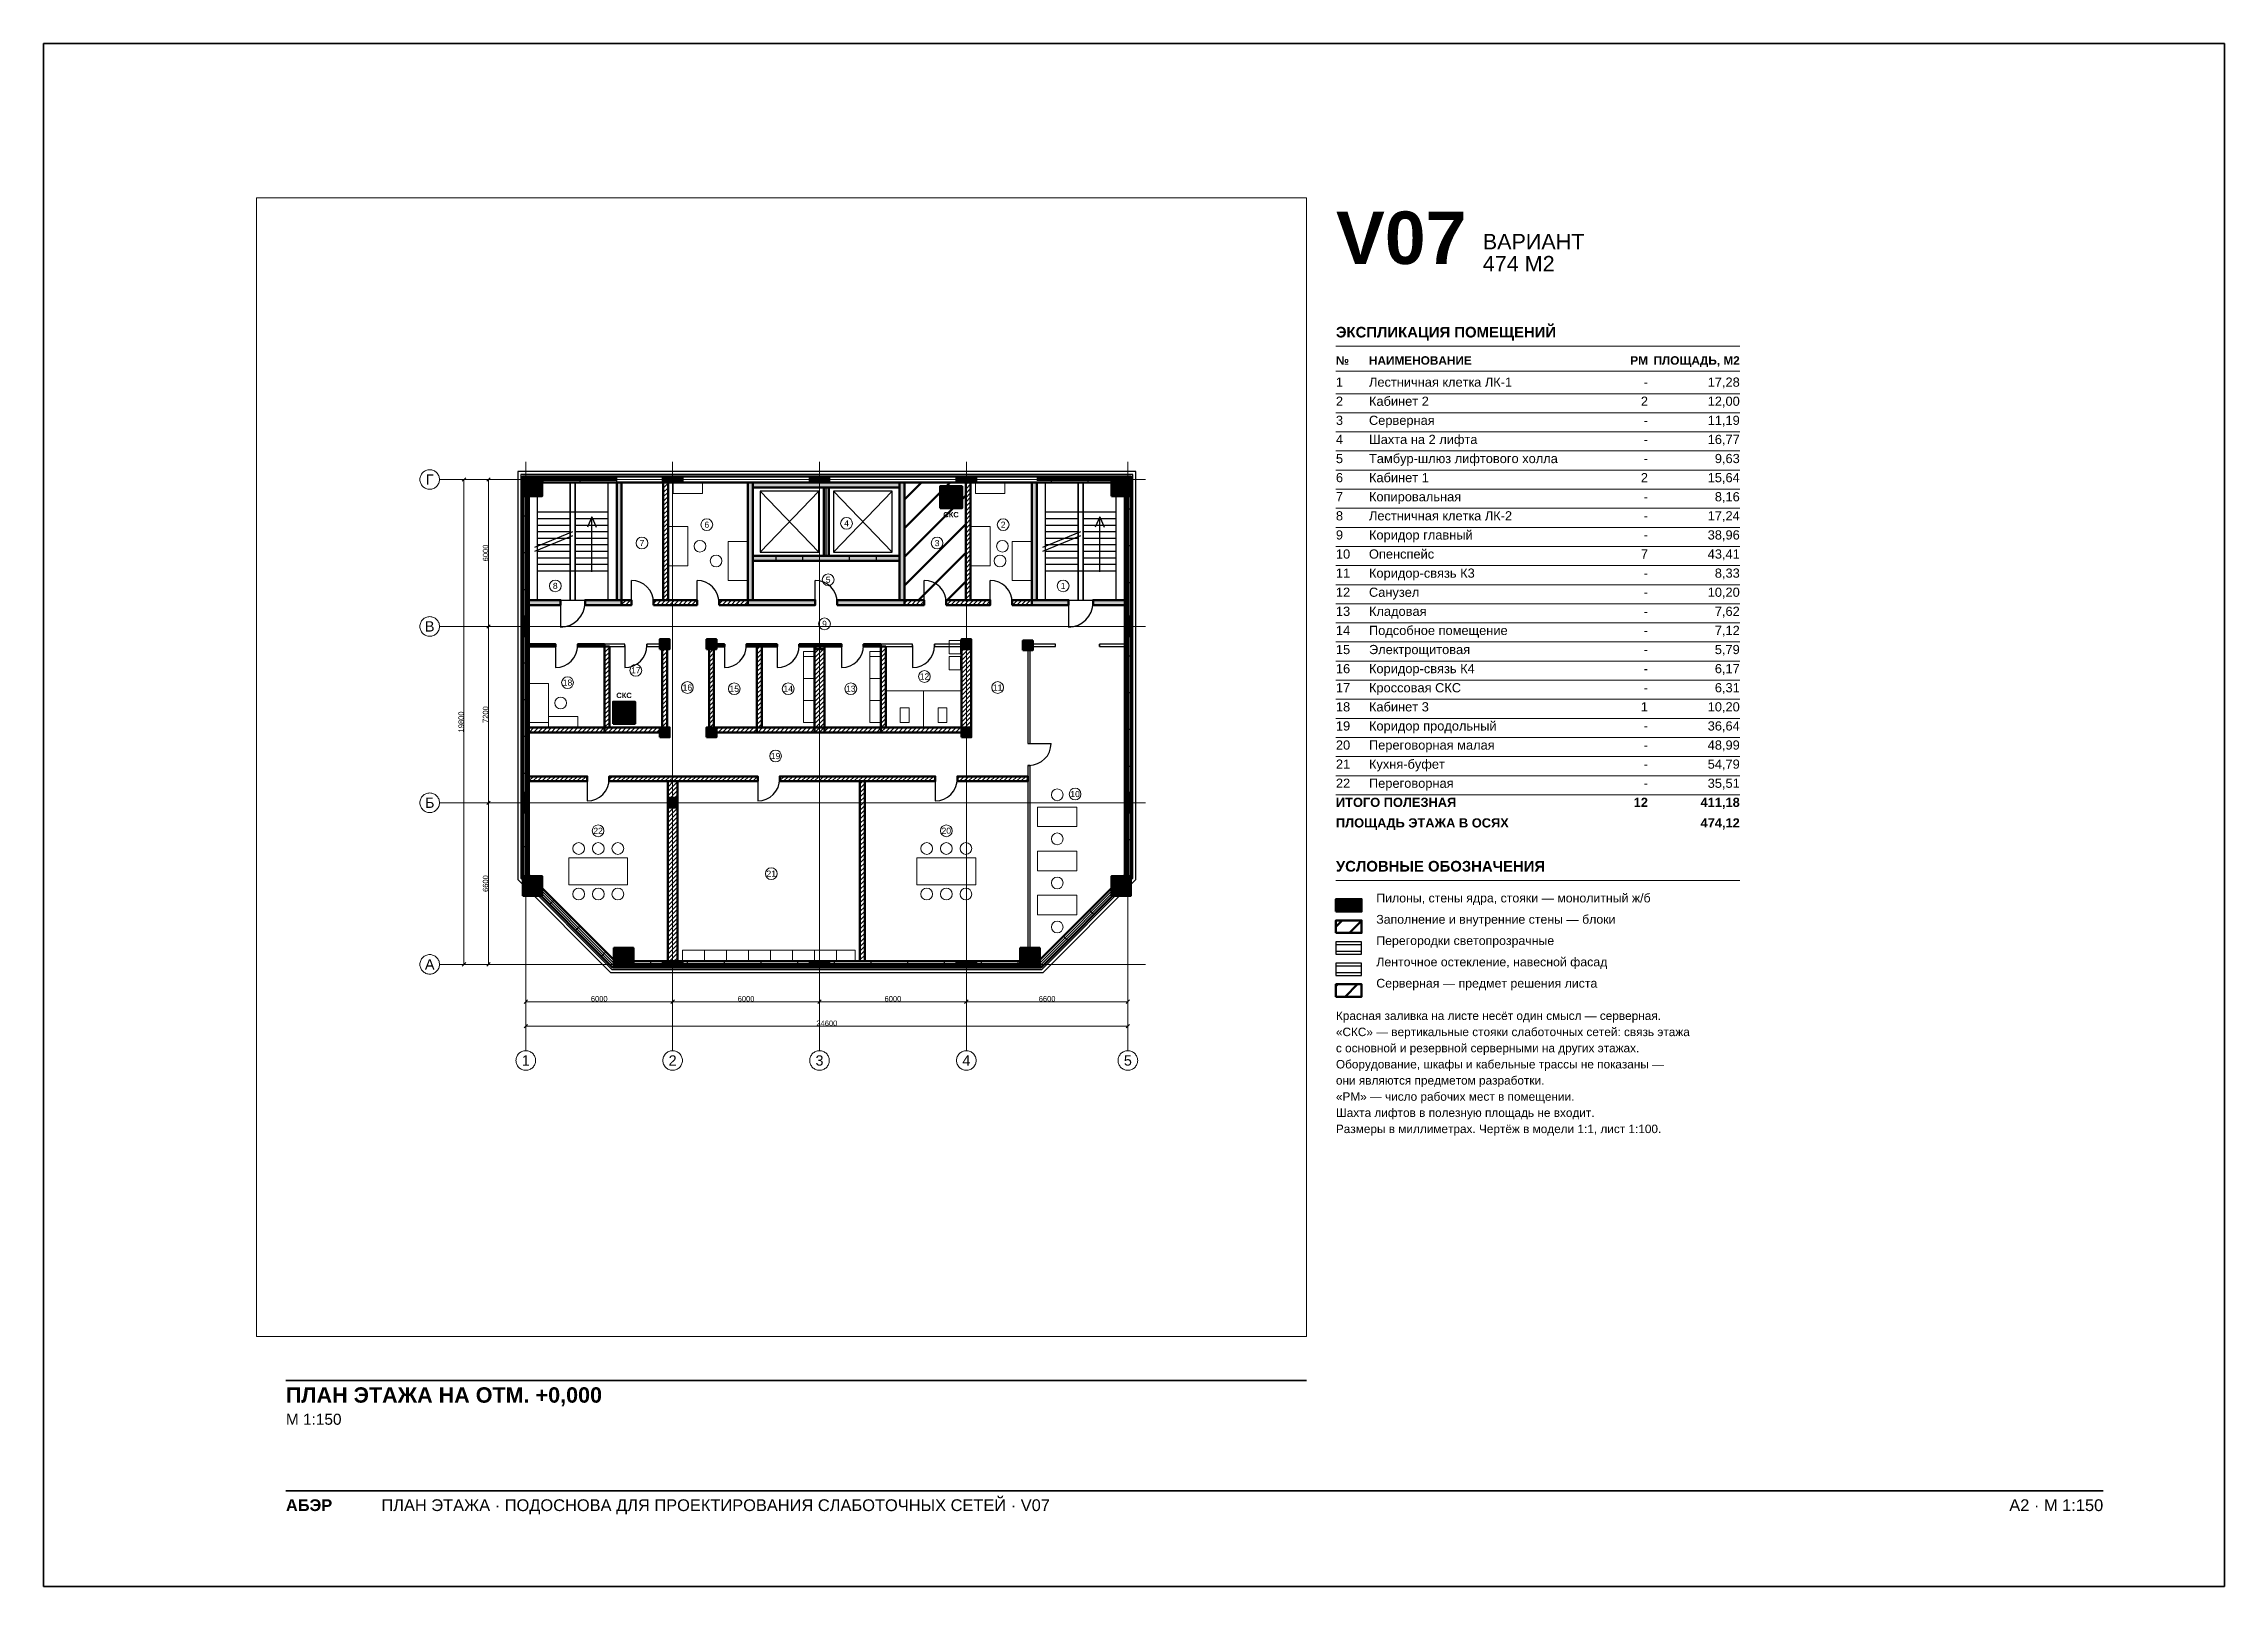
# Paper-space layout 'A2-1-100' of a CAD drawing. Header units: millimetres. Extents: x 0 to 594, y 0 to 420.
# The model-space entities are those that its viewports show. They can reach past a viewport. Long polylines and large blocks are cut down to what shows.
import ezdxf
from ezdxf.enums import TextEntityAlignment as Align

# ---------------------------------------------------------------- set-up
doc = ezdxf.new("R2010")
doc.units = ezdxf.units.MM
doc.linetypes.add('CENTER2', pattern=[2.541, 1.587, -0.318, 0.318, -0.318])
for name, color, linetype, lineweight in [('A-ANNO-LEGEND', 7, 'CONTINUOUS', 18), ('A-ANNO-NOTES', 8, 'CONTINUOUS', 13), ('A-ANNO-ROOM', 7, 'CONTINUOUS', 18), ('A-ANNO-TABLE', 7, 'CONTINUOUS', 18), ('A-DIMS', 8, 'CONTINUOUS', 13), ('A-DOOR', 3, 'CONTINUOUS', 25), ('A-ELEV', 7, 'CONTINUOUS', 25), ('A-FACADE-PANEL', 8, 'CONTINUOUS', 25), ('A-FURN', 8, 'CONTINUOUS', 18), ('A-GLAZ-RIBBON', 5, 'CONTINUOUS', 25), ('A-GRID', 8, 'CENTER2', 13), ('A-HATCH', 9, 'CONTINUOUS', 9), ('A-OUTLINE', 7, 'CONTINUOUS', 50), ('A-SANI', 8, 'CONTINUOUS', 18), ('A-STAIR', 7, 'CONTINUOUS', 25), ('A-TITLE', 7, 'CONTINUOUS', 35), ('A-VIEWPORT', 8, 'CONTINUOUS', 9), ('A-WALL-BLOCK', 9, 'CONTINUOUS', 50), ('A-WALL-GLASS', 4, 'CONTINUOUS', 25), ('A-WALL-RC', 7, 'CONTINUOUS', 50), ('E-SCS-RISER', 1, 'CONTINUOUS', 50), ('E-SERVER-ROOM', 1, 'CONTINUOUS', 50)]:
    doc.layers.add(name, color=color, linetype=linetype, lineweight=lineweight)
doc.styles.add('Arial', font='arial.ttf')
doc.styles.add('Arial-Bold', font='arialbd.ttf')
doc.styles.get("Standard").update_dxf_attribs({"font": 'arial.ttf'})

psp = doc.layouts.new('A2-1-100')

# ---------------------------------------------------------------- texts
at = {"layer": 'A-ANNO-LEGEND'}
for s, height, style, p in [('УСЛОВНЫЕ ОБОЗНАЧЕНИЯ', 2.9, 'Arial-Bold', (352, 194.6)), ('Пилоны, стены ядра, стояки — монолитный ж/б', 2.4, 'Arial', (363, 186.2)), ('Заполнение и внутренние стены — блоки', 2.4, 'Arial', (363, 180.4)), ('Перегородки светопрозрачные', 2.4, 'Arial', (363, 174.6)), ('Ленточное остекление, навесной фасад', 2.4, 'Arial', (363, 168.8)), ('Серверная — предмет решения листа', 2.4, 'Arial', (363, 163))]:
    psp.add_text(s, height=height, dxfattribs=dict(at, style=style)).set_placement(p)
at = {"layer": 'A-ANNO-NOTES', "style": 'Arial'}
for s, p in [('Красная заливка на листе несёт один смысл — серверная.', (352, 154.2)), ('«СКС» — вертикальные стояки слаботочных сетей: связь этажа', (352, 149.8)), ('с основной и резервной серверными на других этажах.', (352, 145.4)), ('Оборудование, шкафы и кабельные трассы не показаны —', (352, 141)), ('они являются предметом разработки.', (352, 136.6)), ('«РМ» — число рабочих мест в помещении.', (352, 132.2)), ('Шахта лифтов в полезную площадь не входит.', (352, 127.8)), ('Размеры в миллиметрах. Чертёж в модели 1:1, лист 1:100.', (352, 123.4))]:
    psp.add_text(s, height=2.3, dxfattribs=at).set_placement(p)
at = {"layer": 'A-ANNO-TABLE'}
for s, height, style, p in [('ЭКСПЛИКАЦИЯ ПОМЕЩЕНИЙ', 2.9, 'Arial-Bold', (352, 340)), ('№', 2.3, 'Arial-Bold', (352, 332.6)), ('НАИМЕНОВАНИЕ', 2.3, 'Arial-Bold', (361, 332.6)), ('1', 2.5, 'Arial', (352, 326.6)), ('Лестничная клетка ЛК-1', 2.5, 'Arial', (361, 326.6)), ('2', 2.5, 'Arial', (352, 321.4)), ('Кабинет 2', 2.5, 'Arial', (361, 321.4)), ('3', 2.5, 'Arial', (352, 316.2)), ('Серверная', 2.5, 'Arial', (361, 316.2)), ('4', 2.5, 'Arial', (352, 311)), ('Шахта на 2 лифта', 2.5, 'Arial', (361, 311)), ('5', 2.5, 'Arial', (352, 305.8)), ('6', 2.5, 'Arial', (352, 300.6)), ('Тамбур-шлюз лифтового холла', 2.5, 'Arial', (361, 305.8)), ('Кабинет 1', 2.5, 'Arial', (361, 300.6)), ('7', 2.5, 'Arial', (352, 295.4)), ('Копировальная', 2.5, 'Arial', (361, 295.4)), ('8', 2.5, 'Arial', (352, 290.2)), ('Лестничная клетка ЛК-2', 2.5, 'Arial', (361, 290.2)), ('9', 2.5, 'Arial', (352, 285)), ('Коридор главный', 2.5, 'Arial', (361, 285)), ('10', 2.5, 'Arial', (352, 279.8)), ('Опенспейс', 2.5, 'Arial', (361, 279.8)), ('11', 2.5, 'Arial', (352, 274.6)), ('Коридор-связь К3', 2.5, 'Arial', (361, 274.6)), ('12', 2.5, 'Arial', (352, 269.4)), ('Санузел', 2.5, 'Arial', (361, 269.4)), ('13', 2.5, 'Arial', (352, 264.2)), ('14', 2.5, 'Arial', (352, 259)), ('Подсобное помещение', 2.5, 'Arial', (361, 259)), ('Кладовая', 2.5, 'Arial', (361, 264.2)), ('15', 2.5, 'Arial', (352, 253.8)), ('Электрощитовая', 2.5, 'Arial', (361, 253.8)), ('16', 2.5, 'Arial', (352, 248.6)), ('Коридор-связь К4', 2.5, 'Arial', (361, 248.6)), ('17', 2.5, 'Arial', (352, 243.4)), ('Кроссовая СКС', 2.5, 'Arial', (361, 243.4)), ('18', 2.5, 'Arial', (352, 238.2)), ('Кабинет 3', 2.5, 'Arial', (361, 238.2)), ('19', 2.5, 'Arial', (352, 233)), ('Коридор продольный', 2.5, 'Arial', (361, 233)), ('20', 2.5, 'Arial', (352, 227.8)), ('Переговорная малая', 2.5, 'Arial', (361, 227.8)), ('21', 2.5, 'Arial', (352, 222.6)), ('22', 2.5, 'Arial', (352, 217.4)), ('Переговорная', 2.5, 'Arial', (361, 217.4)), ('Кухня-буфет', 2.5, 'Arial', (361, 222.6)), ('ИТОГО ПОЛЕЗНАЯ', 2.5, 'Arial-Bold', (352, 212.2)), ('ПЛОЩАДЬ ЭТАЖА В ОСЯХ', 2.5, 'Arial-Bold', (352, 206.6))]:
    psp.add_text(s, height=height, dxfattribs=dict(at, style=style)).set_placement(p)
for s, height, style, p in [('РМ', 2.3, 'Arial-Bold', (437, 332.6)), ('ПЛОЩАДЬ, М2', 2.3, 'Arial-Bold', (462, 332.6)), ('-', 2.5, 'Arial', (437, 326.6)), ('17,28', 2.5, 'Arial', (462, 326.6)), ('2', 2.5, 'Arial', (437, 321.4)), ('12,00', 2.5, 'Arial', (462, 321.4)), ('-', 2.5, 'Arial', (437, 316.2)), ('11,19', 2.5, 'Arial', (462, 316.2)), ('-', 2.5, 'Arial', (437, 311)), ('16,77', 2.5, 'Arial', (462, 311)), ('2', 2.5, 'Arial', (437, 300.6)), ('-', 2.5, 'Arial', (437, 305.8)), ('15,64', 2.5, 'Arial', (462, 300.6)), ('9,63', 2.5, 'Arial', (462, 305.8)), ('8,16', 2.5, 'Arial', (462, 295.4)), ('-', 2.5, 'Arial', (437, 295.4)), ('-', 2.5, 'Arial', (437, 290.2)), ('17,24', 2.5, 'Arial', (462, 290.2)), ('-', 2.5, 'Arial', (437, 285)), ('38,96', 2.5, 'Arial', (462, 285)), ('7', 2.5, 'Arial', (437, 279.8)), ('43,41', 2.5, 'Arial', (462, 279.8)), ('-', 2.5, 'Arial', (437, 274.6)), ('8,33', 2.5, 'Arial', (462, 274.6)), ('-', 2.5, 'Arial', (437, 269.4)), ('10,20', 2.5, 'Arial', (462, 269.4)), ('-', 2.5, 'Arial', (437, 264.2)), ('7,62', 2.5, 'Arial', (462, 264.2)), ('7,12', 2.5, 'Arial', (462, 259)), ('-', 2.5, 'Arial', (437, 259)), ('5,79', 2.5, 'Arial', (462, 253.8)), ('-', 2.5, 'Arial', (437, 253.8)), ('-', 2.5, 'Arial', (437, 248.6)), ('6,17', 2.5, 'Arial', (462, 248.6)), ('-', 2.5, 'Arial', (437, 243.4)), ('6,31', 2.5, 'Arial', (462, 243.4)), ('1', 2.5, 'Arial', (437, 238.2)), ('10,20', 2.5, 'Arial', (462, 238.2)), ('-', 2.5, 'Arial', (437, 233)), ('36,64', 2.5, 'Arial', (462, 233)), ('-', 2.5, 'Arial', (437, 227.8)), ('48,99', 2.5, 'Arial', (462, 227.8)), ('-', 2.5, 'Arial', (437, 222.6)), ('35,51', 2.5, 'Arial', (462, 217.4)), ('54,79', 2.5, 'Arial', (462, 222.6)), ('12', 2.5, 'Arial-Bold', (437, 212.2)), ('-', 2.5, 'Arial', (437, 217.4)), ('411,18', 2.5, 'Arial-Bold', (462, 212.2)), ('474,12', 2.5, 'Arial-Bold', (462, 206.6))]:
    psp.add_text(s, height=height, dxfattribs=dict(at, style=style)).set_placement(p, align=Align.RIGHT)
at = {"layer": 'A-TITLE'}
for s, height, style, p in [('V07', 14.3, 'Arial-Bold', (352, 360)), ('ВАРИАНТ', 4.2, 'Arial', (392, 364)), ('474 М2', 4.2, 'Arial', (392, 358)), ('ПЛАН ЭТАЖА НА ОТМ. +0,000', 4.2, 'Arial-Bold', (66, 50)), ('М 1:150', 3, 'Arial', (66, 44)), ('ПЛАН ЭТАЖА · ПОДОСНОВА ДЛЯ ПРОЕКТИРОВАНИЯ СЛАБОТОЧНЫХ СЕТЕЙ · V07', 3.2, 'Arial', (92, 20.5)), ('АБЭР', 3.2, 'Arial-Bold', (66, 20.5))]:
    psp.add_text(s, height=height, dxfattribs=dict(at, style=style)).set_placement(p)
at = {"layer": 'A-TITLE', "style": 'Arial'}
psp.add_text('A2 · М 1:150', height=3.2, dxfattribs=at).set_placement((561, 20.5), align=Align.RIGHT)

msp = doc.modelspace()

# ---------------------------------------------------------------- texts
at = {"layer": 'A-ANNO-ROOM'}
for s, p in [('6', (7396, 17955)), ('4', (13105, 18010)), ('2', (19505, 17955)), ('7', (4746, 17205)), ('3', (16805, 17205)), ('8', (1205, 15455)), ('5', (12355, 15705)), ('1', (21955, 15455)), ('9', (12205, 13905)), ('18', (1705, 11505)), ('17', (4495, 12005)), ('12', (16288, 11755)), ('16', (6603, 11305)), ('15', (8517, 11255)), ('14', (10721, 11255)), ('13', (13280, 11255)), ('11', (19280, 11305)), ('19', (10205, 8508)), ('10', (22443, 6955)), ('22', (2955, 5455)), ('20', (17181, 5455)), ('21', (10030, 3705))]:
    msp.add_text(s, height=250, dxfattribs=at).set_placement(p, align=Align.MIDDLE_CENTER)
at = {"layer": 'A-DIMS'}
for s, p in [('6000', (-1645, 16800)), ('19800', (-2645, 9900)), ('7200', (-1645, 10200)), ('6600', (-1645, 3300))]:
    msp.add_text(s, height=220, rotation=90, dxfattribs=at).set_placement(p, align=Align.MIDDLE_CENTER)
for s, p in [('6000', (3000, -1405)), ('6000', (9000, -1405)), ('6000', (15000, -1405)), ('6600', (21300, -1405)), ('24600', (12300, -2405))]:
    msp.add_text(s, height=220, dxfattribs=at).set_placement(p, align=Align.MIDDLE_CENTER)
at = {"layer": 'A-GRID'}
for s, p in [('Г', (-3925, 19800)), ('В', (-3925, 13800)), ('Б', (-3925, 6600)), ('А', (-3925, 0)), ('1', (0, -3925)), ('2', (6000, -3925)), ('3', (12000, -3925)), ('4', (18000, -3925)), ('5', (24600, -3925))]:
    msp.add_text(s, height=420, dxfattribs=at).set_placement(p, align=Align.MIDDLE_CENTER)
at = {"layer": 'E-SCS-RISER', "style": 'Arial-Bold'}
for p in [(17375, 18365), (4015, 10985)]:
    msp.add_text('СКС', height=220, dxfattribs=at).set_placement(p, align=Align.MIDDLE_CENTER)

# ---------------------------------------------------------------- hatches: boundary and pattern name
at = {"layer": 'A-HATCH'}
h = msp.add_hatch(dxfattribs=at)
h.set_pattern_fill('ANSI31', scale=40)
h.paths.add_polyline_path([(5616, 14875), (5816, 14875), (5816, 19675), (5816, 19675), (5616, 19675), (5616, 19675)])
h = msp.add_hatch(dxfattribs=at)
h.set_pattern_fill('ANSI31', scale=40)
h.paths.add_polyline_path([(17975, 14875), (18175, 14875), (18175, 19675), (18175, 19675), (17975, 19675), (17975, 19675)])
h = msp.add_hatch(dxfattribs=at)
h.set_pattern_fill('ANSI31', scale=40)
h.paths.add_polyline_path([(3916, 14675), (4316, 14675), (4316, 14875), (3916, 14875)])
h = msp.add_hatch(dxfattribs=at)
h.set_pattern_fill('ANSI31', scale=40)
h.paths.add_polyline_path([(5216, 14675), (6996, 14675), (6996, 14875), (5216, 14875)])
h = msp.add_hatch(dxfattribs=at)
h.set_pattern_fill('ANSI31', scale=40)
h.paths.add_polyline_path([(7896, 14675), (9075, 14675), (9075, 14875), (7896, 14875)])
h = msp.add_hatch(dxfattribs=at)
h.set_pattern_fill('ANSI31', scale=40)
h.paths.add_polyline_path([(15475, 14675), (16275, 14675), (16275, 14875), (15475, 14875)])
h = msp.add_hatch(dxfattribs=at)
h.set_pattern_fill('ANSI31', scale=40)
h.paths.add_polyline_path([(17175, 14675), (18975, 14675), (18975, 14875), (17175, 14875)])
h = msp.add_hatch(dxfattribs=at)
h.set_pattern_fill('ANSI31', scale=40)
h.paths.add_polyline_path([(19875, 14675), (20675, 14675), (20675, 14875), (19875, 14875)])
h = msp.add_hatch(dxfattribs=at)
h.set_pattern_fill('ANSI31', scale=40)
h.paths.add_polyline_path([(125, 12975), (125, 12975), (1220, 12975), (1220, 13075), (125, 13075), (125, 13075)])
h = msp.add_hatch(dxfattribs=at)
h.set_pattern_fill('ANSI31', scale=40)
h.paths.add_polyline_path([(2120, 12975), (3215, 12975), (3215, 13075), (2120, 13075)])
h = msp.add_hatch(dxfattribs=at)
h.set_pattern_fill('ANSI31', scale=40)
h.paths.add_polyline_path([(3215, 9675), (3415, 9675), (3415, 12975), (3215, 12975)])
h = msp.add_hatch(dxfattribs=at)
h.set_pattern_fill('ANSI31', scale=40)
h.paths.add_polyline_path([(5573, 9475), (5773, 9475), (5773, 13075), (5573, 13075)])
h = msp.add_hatch(dxfattribs=at)
h.set_pattern_fill('ANSI31', scale=40)
h.paths.add_polyline_path([(7487, 9475), (7687, 9475), (7687, 13075), (7487, 13075)])
h = msp.add_hatch(dxfattribs=at)
h.set_pattern_fill('ANSI31', scale=40)
h.paths.add_polyline_path([(7687, 12975), (8114, 12975), (8114, 13075), (7687, 13075)])
h = msp.add_hatch(dxfattribs=at)
h.set_pattern_fill('ANSI31', scale=40)
h.paths.add_polyline_path([(9014, 12975), (9441, 12975), (9441, 13075), (9014, 13075)])
h = msp.add_hatch(dxfattribs=at)
h.set_pattern_fill('ANSI31', scale=40)
h.paths.add_polyline_path([(9441, 12975), (10270, 12975), (10270, 13075), (9441, 13075)])
h = msp.add_hatch(dxfattribs=at)
h.set_pattern_fill('ANSI31', scale=40)
h.paths.add_polyline_path([(9441, 9675), (9641, 9675), (9641, 12975), (9441, 12975)])
h = msp.add_hatch(dxfattribs=at)
h.set_pattern_fill('ANSI31', scale=40)
h.paths.add_polyline_path([(11170, 12975), (11800, 12975), (11800, 13075), (11170, 13075)])
h = msp.add_hatch(dxfattribs=at)
h.set_pattern_fill('ANSI31', scale=40)
h.paths.add_polyline_path([(11800, 12875), (12200, 12875), (12200, 13075), (11800, 13075)])
h = msp.add_hatch(dxfattribs=at)
h.set_pattern_fill('ANSI31', scale=40)
h.paths.add_polyline_path([(11800, 9675), (12200, 9675), (12200, 12975), (11800, 12975)])
h = msp.add_hatch(dxfattribs=at)
h.set_pattern_fill('ANSI31', scale=40)
h.paths.add_polyline_path([(12200, 12975), (12904, 12975), (12904, 13075), (12200, 13075)])
h = msp.add_hatch(dxfattribs=at)
h.set_pattern_fill('ANSI31', scale=40)
h.paths.add_polyline_path([(13804, 12975), (14508, 12975), (14508, 13075), (13804, 13075)])
h = msp.add_hatch(dxfattribs=at)
h.set_pattern_fill('ANSI31', scale=40)
h.paths.add_polyline_path([(14508, 9675), (14708, 9675), (14708, 12975), (14508, 12975)])
h = msp.add_hatch(dxfattribs=at)
h.set_pattern_fill('ANSI31', scale=40)
h.paths.add_polyline_path([(17800, 9475), (18200, 9475), (18200, 13075), (17800, 13075)])
h = msp.add_hatch(dxfattribs=at)
h.set_pattern_fill('ANSI31', scale=40)
h.paths.add_polyline_path([(20513, 12975), (20613, 12975), (20613, 13075), (20513, 13075)])
h = msp.add_hatch(dxfattribs=at)
h.set_pattern_fill('ANSI31', scale=40)
h.paths.add_polyline_path([(125, 9475), (125, 9475), (3215, 9475), (3215, 9675), (125, 9675), (125, 9675)])
h = msp.add_hatch(dxfattribs=at)
h.set_pattern_fill('ANSI31', scale=40)
h.paths.add_polyline_path([(3215, 9475), (5573, 9475), (5573, 9675), (3215, 9675)])
h = msp.add_hatch(dxfattribs=at)
h.set_pattern_fill('ANSI31', scale=40)
h.paths.add_polyline_path([(7687, 9475), (9441, 9475), (9441, 9675), (7687, 9675)])
h = msp.add_hatch(dxfattribs=at)
h.set_pattern_fill('ANSI31', scale=40)
h.paths.add_polyline_path([(9441, 9475), (11800, 9475), (11800, 9675), (9441, 9675)])
h = msp.add_hatch(dxfattribs=at)
h.set_pattern_fill('ANSI31', scale=40)
h.paths.add_polyline_path([(11800, 9475), (12200, 9475), (12200, 9675), (11800, 9675)])
h = msp.add_hatch(dxfattribs=at)
h.set_pattern_fill('ANSI31', scale=40)
h.paths.add_polyline_path([(12200, 9475), (14508, 9475), (14508, 9675), (12200, 9675)])
h = msp.add_hatch(dxfattribs=at)
h.set_pattern_fill('ANSI31', scale=40)
h.paths.add_polyline_path([(14508, 9475), (17800, 9475), (17800, 9675), (14508, 9675)])
h = msp.add_hatch(dxfattribs=at)
h.set_pattern_fill('ANSI31', scale=40)
h.paths.add_polyline_path([(125, 7478), (125, 7478), (2512, 7478), (2512, 7678), (125, 7678), (125, 7678)])
h = msp.add_hatch(dxfattribs=at)
h.set_pattern_fill('ANSI31', scale=40)
h.paths.add_polyline_path([(3412, 7478), (9476, 7478), (9476, 7678), (3412, 7678)])
h = msp.add_hatch(dxfattribs=at)
h.set_pattern_fill('ANSI31', scale=40)
h.paths.add_polyline_path([(5800, 125), (6200, 125), (6200, 125), (6200, 7478), (5800, 7478), (5800, 125)])
h = msp.add_hatch(dxfattribs=at)
h.set_pattern_fill('ANSI31', scale=40)
h.paths.add_polyline_path([(10376, 7478), (16732, 7478), (16732, 7678), (10376, 7678)])
h = msp.add_hatch(dxfattribs=at)
h.set_pattern_fill('ANSI31', scale=40)
h.paths.add_polyline_path([(13651, 125), (13851, 125), (13851, 125), (13851, 7478), (13651, 7478), (13651, 125)])
h = msp.add_hatch(dxfattribs=at)
h.set_pattern_fill('ANSI31', scale=40)
h.paths.add_polyline_path([(17632, 7478), (20513, 7478), (20513, 7678), (17632, 7678)])
at = {"layer": 'A-WALL-RC'}
h = msp.add_hatch(color=7, dxfattribs=at)
h.dxf.hatch_style = 1
h.paths.add_polyline_path([(-125, 19125), (675, 19125), (675, 19925), (-125, 19925)])
h = msp.add_hatch(color=7, dxfattribs=at)
h.dxf.hatch_style = 1
h.paths.add_polyline_path([(3716, 14875), (3916, 14875), (3916, 19675), (3916, 19675), (3716, 19675), (3716, 19675)])
h = msp.add_hatch(color=7, dxfattribs=at)
h.dxf.hatch_style = 1
h.paths.add_polyline_path([(5600, 19675), (6400, 19675), (6400, 19925), (5600, 19925)])
h = msp.add_hatch(color=7, dxfattribs=at)
h.dxf.hatch_style = 1
h.paths.add_polyline_path([(9075, 14875), (9275, 14875), (9275, 19675), (9275, 19675), (9075, 19675), (9075, 19675)])
h = msp.add_hatch(color=7, dxfattribs=at)
h.dxf.hatch_style = 1
h.paths.add_polyline_path([(9275, 19475), (15275, 19475), (15275, 19675), (15275, 19675), (9275, 19675), (9275, 19675)])
h = msp.add_hatch(color=7, dxfattribs=at)
h.dxf.hatch_style = 1
h.paths.add_polyline_path([(11600, 19675), (12400, 19675), (12400, 19925), (11600, 19925)])
h = msp.add_hatch(color=7, dxfattribs=at)
h.dxf.hatch_style = 1
h.paths.add_polyline_path([(15275, 14875), (15475, 14875), (15475, 19675), (15475, 19675), (15275, 19675), (15275, 19675)])
h = msp.add_hatch(color=7, dxfattribs=at)
h.dxf.hatch_style = 1
h.paths.add_polyline_path([(17600, 19675), (18400, 19675), (18400, 19925), (17600, 19925)])
h = msp.add_hatch(color=7, dxfattribs=at)
h.dxf.hatch_style = 1
h.paths.add_polyline_path([(20675, 14875), (20875, 14875), (20875, 19675), (20875, 19675), (20675, 19675), (20675, 19675)])
h = msp.add_hatch(color=7, dxfattribs=at)
h.dxf.hatch_style = 1
h.paths.add_polyline_path([(23925, 19125), (24725, 19125), (24725, 19925), (23925, 19925)])
h = msp.add_hatch(color=7, dxfattribs=at)
h.dxf.hatch_style = 1
h.paths.add_polyline_path([(12175, 16680), (12375, 16680), (12375, 19475), (12175, 19475)])
h = msp.add_hatch(color=7, dxfattribs=at)
h.dxf.hatch_style = 1
h.paths.add_polyline_path([(9275, 16480), (15275, 16480), (15275, 16680), (9275, 16680)])
h = msp.add_hatch(color=7, dxfattribs=at)
h.dxf.hatch_style = 1
h.paths.add_polyline_path([(125, 14675), (125, 14675), (1420, 14675), (1420, 14875), (125, 14875), (125, 14875)])
h = msp.add_hatch(color=7, dxfattribs=at)
h.dxf.hatch_style = 1
h.paths.add_polyline_path([(2420, 14675), (3916, 14675), (3916, 14875), (2420, 14875)])
h = msp.add_hatch(color=7, dxfattribs=at)
h.dxf.hatch_style = 1
h.paths.add_polyline_path([(9075, 14675), (11825, 14675), (11825, 14875), (9075, 14875)])
h = msp.add_hatch(color=7, dxfattribs=at)
h.dxf.hatch_style = 1
h.paths.add_polyline_path([(12725, 14675), (15475, 14675), (15475, 14875), (12725, 14875)])
h = msp.add_hatch(color=7, dxfattribs=at)
h.dxf.hatch_style = 1
h.paths.add_polyline_path([(20675, 14675), (22175, 14675), (22175, 14875), (20675, 14875)])
h = msp.add_hatch(color=7, dxfattribs=at)
h.dxf.hatch_style = 1
h.paths.add_polyline_path([(23175, 14675), (24475, 14675), (24475, 14675), (24475, 14875), (24475, 14875), (23175, 14875)])
h = msp.add_hatch(color=7, dxfattribs=at)
h.dxf.hatch_style = 1
h.paths.add_polyline_path([(-125, 13400), (125, 13400), (125, 14200), (-125, 14200)])
h = msp.add_hatch(color=7, dxfattribs=at)
h.dxf.hatch_style = 1
h.paths.add_polyline_path([(24475, 13400), (24725, 13400), (24725, 14200), (24475, 14200)])
h = msp.add_hatch(color=7, dxfattribs=at)
h.dxf.hatch_style = 1
h.paths.add_polyline_path([(5473, 12875), (5873, 12875), (5873, 13275), (5473, 13275)])
h = msp.add_hatch(color=7, dxfattribs=at)
h.dxf.hatch_style = 1
h.paths.add_polyline_path([(7387, 12875), (7787, 12875), (7787, 13275), (7387, 13275)])
h = msp.add_hatch(color=7, dxfattribs=at)
h.dxf.hatch_style = 1
h.paths.add_polyline_path([(17800, 12875), (18200, 12875), (18200, 13275), (17800, 13275)])
h = msp.add_hatch(color=7, dxfattribs=at)
h.dxf.hatch_style = 1
h.paths.add_polyline_path([(20313, 12825), (20713, 12825), (20713, 13225), (20313, 13225)])
h = msp.add_hatch(color=7, dxfattribs=at)
h.dxf.hatch_style = 1
h.paths.add_polyline_path([(5473, 9275), (5873, 9275), (5873, 9675), (5473, 9675)])
h = msp.add_hatch(color=7, dxfattribs=at)
h.dxf.hatch_style = 1
h.paths.add_polyline_path([(7387, 9275), (7787, 9275), (7787, 9675), (7387, 9675)])
h = msp.add_hatch(color=7, dxfattribs=at)
h.dxf.hatch_style = 1
h.paths.add_polyline_path([(17800, 9275), (18200, 9275), (18200, 9675), (17800, 9675)])
h = msp.add_hatch(color=7, dxfattribs=at)
h.dxf.hatch_style = 1
h.paths.add_polyline_path([(-125, 6200), (125, 6200), (125, 7000), (-125, 7000)])
h = msp.add_hatch(color=7, dxfattribs=at)
h.dxf.hatch_style = 1
h.paths.add_polyline_path([(5800, 6400), (6200, 6400), (6200, 6800), (5800, 6800)])
h = msp.add_hatch(color=7, dxfattribs=at)
h.dxf.hatch_style = 1
h.paths.add_polyline_path([(24475, 6200), (24725, 6200), (24725, 7000), (24475, 7000)])
h = msp.add_hatch(color=7, dxfattribs=at)
h.dxf.hatch_style = 1
h.paths.add_polyline_path([(-125, 2800), (675, 2800), (675, 3600), (-125, 3600)])
h = msp.add_hatch(color=7, dxfattribs=at)
h.dxf.hatch_style = 1
h.paths.add_polyline_path([(23925, 2800), (24725, 2800), (24725, 3600), (23925, 3600)])
h = msp.add_hatch(color=7, dxfattribs=at)
h.dxf.hatch_style = 1
h.paths.add_polyline_path([(3600, -125), (4400, -125), (4400, 675), (3600, 675)])
h = msp.add_hatch(color=7, dxfattribs=at)
h.dxf.hatch_style = 1
h.paths.add_polyline_path([(5600, -125), (6400, -125), (6400, 125), (5600, 125)])
h = msp.add_hatch(color=7, dxfattribs=at)
h.dxf.hatch_style = 1
h.paths.add_polyline_path([(11600, -125), (12400, -125), (12400, 125), (11600, 125)])
h = msp.add_hatch(color=7, dxfattribs=at)
h.dxf.hatch_style = 1
h.paths.add_polyline_path([(17600, -125), (18400, -125), (18400, 125), (17600, 125)])
h = msp.add_hatch(color=7, dxfattribs=at)
h.dxf.hatch_style = 1
h.paths.add_polyline_path([(20200, -125), (21000, -125), (21000, 675), (20200, 675)])
at = {"layer": 'E-SCS-RISER'}
h = msp.add_hatch(color=7, dxfattribs=at)
h.dxf.hatch_style = 1
h.paths.add_polyline_path([(16925, 18625), (17825, 18625), (17825, 19525), (16925, 19525)])
h = msp.add_hatch(color=7, dxfattribs=at)
h.dxf.hatch_style = 1
h.paths.add_polyline_path([(3565, 9825), (4465, 9825), (4465, 10725), (3565, 10725)])
at = {"layer": 'E-SERVER-ROOM'}
h = msp.add_hatch(dxfattribs=at)
h.set_pattern_fill('ANSI31', scale=260)
h.paths.add_polyline_path([(15475, 14875), (17975, 14875), (17975, 19675), (15475, 19675)])

# ---------------------------------------------------------------- linework, layer by layer
at = {"layer": 'A-ANNO-ROOM'}
for centre in [(7396, 17955), (13105, 18010), (19505, 17955), (4746, 17205), (16805, 17205), (1205, 15455), (12355, 15705), (21955, 15455), (12205, 13905), (1705, 11505), (4495, 12005), (16288, 11755), (6603, 11305), (8517, 11255), (10721, 11255), (13280, 11255), (19280, 11305), (10205, 8508), (22443, 6955), (2955, 5455), (17181, 5455), (10030, 3705)]:
    msp.add_circle(centre, 240, dxfattribs=at)
at = {"layer": 'A-DIMS'}
for p, q in [((-2596, 19729), (-2454, 19871)), ((-2525, 0), (-2525, 19800)), ((-1596, 19729), (-1454, 19871)), ((-1525, 13800), (-1525, 19800)), ((-1596, 13729), (-1454, 13871)), ((-1596, 13729), (-1454, 13871)), ((-1525, 6600), (-1525, 13800)), ((-1596, 6529), (-1454, 6671)), ((-1596, 6529), (-1454, 6671)), ((-1525, 0), (-1525, 6600)), ((-2596, -71), (-2454, 71)), ((-1596, -71), (-1454, 71)), ((-71, -1596), (71, -1454)), ((0, -1525), (6000, -1525)), ((5929, -1596), (6071, -1454)), ((5929, -1596), (6071, -1454)), ((6000, -1525), (12000, -1525)), ((11929, -1596), (12071, -1454)), ((11929, -1596), (12071, -1454)), ((12000, -1525), (18000, -1525)), ((17929, -1596), (18071, -1454)), ((17929, -1596), (18071, -1454)), ((18000, -1525), (24600, -1525)), ((24529, -1596), (24671, -1454)), ((-71, -2596), (71, -2454)), ((0, -2525), (24600, -2525)), ((24529, -2596), (24671, -2454))]:
    msp.add_line(p, q, dxfattribs=at)
at = {"layer": 'A-DOOR'}
for p, q in [((10225, 16480), (10225, 16680)), ((11325, 16480), (11325, 16680)), ((13225, 16480), (13225, 16680)), ((14325, 16480), (14325, 16680)), ((4316, 14775), (4316, 15675)), ((6996, 14775), (6996, 15675)), ((11825, 14775), (11825, 15675)), ((16275, 14775), (16275, 15675)), ((18975, 14775), (18975, 15675)), ((1420, 14675), (1420, 14875)), ((1420, 14775), (1420, 13775)), ((2420, 14675), (2420, 14875)), ((4316, 14675), (4316, 14875)), ((5216, 14675), (5216, 14875)), ((6996, 14675), (6996, 14875)), ((7896, 14675), (7896, 14875)), ((11825, 14675), (11825, 14875)), ((12725, 14675), (12725, 14875)), ((16275, 14675), (16275, 14875)), ((17175, 14675), (17175, 14875)), ((18975, 14675), (18975, 14875)), ((19875, 14675), (19875, 14875)), ((22175, 14675), (22175, 14875)), ((22175, 14775), (22175, 13775)), ((23175, 14675), (23175, 14875)), ((1220, 12975), (1220, 13075)), ((1220, 13025), (1220, 12125)), ((2120, 12975), (2120, 13075)), ((4044, 12975), (4044, 13075)), ((4044, 13025), (4044, 12125)), ((4944, 12975), (4944, 13075)), ((8114, 12975), (8114, 13075)), ((8114, 13025), (8114, 12125)), ((9014, 12975), (9014, 13075)), ((10270, 12975), (10270, 13075)), ((10270, 13025), (10270, 12125)), ((11170, 12975), (11170, 13075)), ((12904, 12975), (12904, 13075)), ((12904, 13025), (12904, 12125)), ((13804, 12975), (13804, 13075)), ((15804, 12975), (15804, 13075)), ((15804, 13025), (15804, 12125)), ((16704, 12975), (16704, 13075)), ((21644, 12975), (21644, 13075)), ((23444, 12975), (23444, 13075)), ((20513, 9026), (20613, 9026)), ((20563, 9026), (21463, 9026)), ((20513, 8126), (20613, 8126)), ((2512, 7478), (2512, 7678)), ((2512, 7578), (2512, 6678)), ((3412, 7478), (3412, 7678)), ((9476, 7478), (9476, 7678)), ((9476, 7578), (9476, 6678)), ((10376, 7478), (10376, 7678)), ((16732, 7478), (16732, 7678)), ((16732, 7578), (16732, 6678)), ((17632, 7478), (17632, 7678))]:
    msp.add_line(p, q, dxfattribs=at)
for centre, radius, start, end in [((4316, 14775), 900, 0, 90), ((6996, 14775), 900, 0, 90), ((11825, 14775), 900, 0, 90), ((16275, 14775), 900, 0, 90), ((18975, 14775), 900, 0, 90), ((1420, 14775), 1000, -90, 0), ((22175, 14775), 1000, -90, 0), ((1220, 13025), 900, -90, 0), ((4044, 13025), 900, -90, 0), ((8114, 13025), 900, -90, 0), ((10270, 13025), 900, -90, 0), ((12904, 13025), 900, -90, 0), ((15804, 13025), 900, -90, 0), ((20563, 9026), 900, -90, 0), ((2512, 7578), 900, -90, 0), ((9476, 7578), 900, -90, 0), ((16732, 7578), 900, -90, 0)]:
    msp.add_arc(centre, radius, start, end, dxfattribs=at)
at = {"layer": 'A-ELEV'}
for p, q in [((9575, 16830), (11975, 19325)), ((9575, 19325), (11975, 16830)), ((12275, 16680), (12275, 19475)), ((12575, 16830), (14975, 19325)), ((12575, 19325), (14975, 16830))]:
    msp.add_line(p, q, dxfattribs=at)
for points in [[(9575, 16830), (11975, 16830), (11975, 19325), (9575, 19325)], [(12575, 16830), (14975, 16830), (14975, 19325), (12575, 19325)]]:
    msp.add_lwpolyline(points, close=True, dxfattribs=at)
at = {"layer": 'A-FACADE-PANEL'}
for points in [[(24925, 3465), (24925, 20125), (-325, 20125), (-325, 3465), (3465, -325), (21135, -325)], [(24805, 3515), (24805, 20005), (-205, 20005), (-205, 3515), (3515, -205), (21085, -205)]]:
    msp.add_lwpolyline(points, close=True, dxfattribs=at)
at = {"layer": 'A-FURN'}
for p, q in [((11350, 12575), (11800, 12575)), ((14058, 12575), (14508, 12575)), ((11350, 11675), (11800, 11675)), ((14058, 11675), (14508, 11675)), ((11350, 10775), (11800, 10775)), ((14058, 10775), (14508, 10775)), ((7300, 125), (7300, 575)), ((8200, 125), (8200, 575)), ((9100, 125), (9100, 575)), ((10000, 125), (10000, 575)), ((10900, 125), (10900, 575)), ((11800, 125), (11800, 575)), ((12700, 125), (12700, 575))]:
    msp.add_line(p, q, dxfattribs=at)
for points in [[(6016, 19225), (7216, 19225), (7216, 19675), (6016, 19675)], [(18375, 19225), (19575, 19225), (19575, 19675), (18375, 19675)], [(5816, 16275), (6616, 16275), (6616, 17875), (5816, 17875)], [(18175, 16275), (18975, 16275), (18975, 17875), (18175, 17875)], [(8275, 15675), (9075, 15675), (9075, 17275), (8275, 17275)], [(19875, 15675), (20675, 15675), (20675, 17275), (19875, 17275)], [(11350, 9875), (11800, 9875), (11800, 12775), (11350, 12775)], [(14058, 9875), (14508, 9875), (14508, 12775), (14058, 12775)], [(125, 9875), (925, 9875), (925, 11475), (125, 11475)], [(925, 9675), (2125, 9675), (2125, 10125), (925, 10125)], [(20913, 5625), (22513, 5625), (22513, 6425), (20913, 6425)], [(20913, 3825), (22513, 3825), (22513, 4625), (20913, 4625)], [(1762, 3252), (4162, 3252), (4162, 4352), (1762, 4352)], [(15982, 3252), (18382, 3252), (18382, 4352), (15982, 4352)], [(20913, 2025), (22513, 2025), (22513, 2825), (20913, 2825)], [(6400, 125), (13451, 125), (13451, 575), (6400, 575)]]:
    msp.add_lwpolyline(points, close=True, dxfattribs=at)
for centre in [(7116, 17075), (19475, 17075), (7775, 16475), (19375, 16475), (1425, 10675), (21713, 6925), (21713, 5125), (2162, 4732), (2962, 4732), (3762, 4732), (16382, 4732), (17182, 4732), (17982, 4732), (21713, 3325), (2162, 2872), (2962, 2872), (3762, 2872), (16382, 2872), (17182, 2872), (17982, 2872), (21713, 1525)]:
    msp.add_circle(centre, 240, dxfattribs=at)
at = {"layer": 'A-GLAZ-RIBBON'}
for p, q in [((125, 19800), (-125, 19800)), ((-40, 19800), (-40, 3600)), ((40, 19800), (40, 3600)), ((3716, 19840), (125, 19840)), ((3716, 19760), (125, 19760)), ((716, 19675), (716, 19925)), ((2216, 19675), (2216, 19925)), ((3716, 19675), (3716, 19925)), ((24475, 19840), (20875, 19840)), ((24475, 19760), (20875, 19760)), ((21475, 19675), (21475, 19925)), ((22975, 19675), (22975, 19925)), ((24475, 19675), (24475, 19925)), ((24560, 3600), (24560, 19800)), ((24640, 3600), (24640, 19800)), ((125, 18300), (-125, 18300)), ((24475, 18600), (24725, 18600)), ((24475, 17100), (24725, 17100)), ((125, 16800), (-125, 16800)), ((125, 15300), (-125, 15300)), ((24475, 15600), (24725, 15600)), ((125, 13800), (-125, 13800)), ((24475, 14100), (24725, 14100)), ((24475, 12600), (24725, 12600)), ((125, 12300), (-125, 12300)), ((125, 10800), (-125, 10800)), ((24475, 11100), (24725, 11100)), ((125, 9300), (-125, 9300)), ((24475, 9600), (24725, 9600)), ((24475, 8100), (24725, 8100)), ((125, 7800), (-125, 7800)), ((125, 6300), (-125, 6300)), ((24475, 6600), (24725, 6600)), ((125, 4800), (-125, 4800)), ((24475, 5100), (24725, 5100)), ((88, 3688), (-88, 3512)), ((-28, 3572), (3572, -28)), ((28, 3628), (3628, 28)), ((20972, 28), (24572, 3628)), ((21028, -28), (24628, 3572)), ((24475, 3600), (24725, 3600)), ((24094, 3270), (24270, 3094)), ((1149, 2628), (972, 2451)), ((23033, 2210), (23210, 2033)), ((2210, 1567), (2033, 1390)), ((21972, 1149), (22149, 972)), ((3270, 506), (3094, 330)), ((3600, 125), (3600, -125)), ((3600, 40), (21000, 40)), ((5100, 125), (5100, -125)), ((6600, 125), (6600, -125)), ((8100, 125), (8100, -125)), ((9600, 125), (9600, -125)), ((11100, 125), (11100, -125)), ((12600, 125), (12600, -125)), ((14100, 125), (14100, -125)), ((15600, 125), (15600, -125)), ((17100, 125), (17100, -125)), ((18600, 125), (18600, -125)), ((20100, 125), (20100, -125)), ((20912, 88), (21088, -88)), ((3600, -40), (21000, -40))]:
    msp.add_line(p, q, dxfattribs=at)
at = {"layer": 'A-GRID'}
for p, q in [((0, -3525), (0, 20525)), ((6000, -3525), (6000, 20525)), ((12000, -3525), (12000, 20525)), ((18000, -3525), (18000, 20525)), ((24600, -3525), (24600, 20525)), ((-3525, 19800), (25325, 19800)), ((-3525, 13800), (25325, 13800)), ((-3525, 6600), (25325, 6600)), ((-3525, 0), (25325, 0))]:
    msp.add_line(p, q, dxfattribs=at)
for centre in [(-3925, 19800), (-3925, 13800), (-3925, 6600), (-3925, 0), (0, -3925), (6000, -3925), (12000, -3925), (18000, -3925), (24600, -3925)]:
    msp.add_circle(centre, 400, dxfattribs=at)
at = {"layer": 'A-OUTLINE'}
for points in [[(24725, 3548), (24725, 19925), (-125, 19925), (-125, 3548), (3548, -125), (21052, -125)], [(24475, 3652), (24475, 19675), (125, 19675), (125, 3652), (3652, 125), (20948, 125)]]:
    msp.add_lwpolyline(points, close=True, dxfattribs=at)
at = {"layer": 'A-SANI'}
for points in [[(17300, 12675), (17760, 12675), (17760, 13225), (17300, 13225)], [(17300, 12025), (17760, 12025), (17760, 12575), (17300, 12575)], [(14708, 9675), (16254, 9675), (16254, 11175), (14708, 11175)], [(16254, 9675), (17800, 9675), (17800, 11175), (16254, 11175)], [(15301, 9875), (15661, 9875), (15661, 10475), (15301, 10475)], [(16847, 9875), (17207, 9875), (17207, 10475), (16847, 10475)]]:
    msp.add_lwpolyline(points, close=True, dxfattribs=at)
at = {"layer": 'A-STAIR'}
for p, q in [((470, 18475), (1820, 18475)), ((470, 18475), (3370, 18475)), ((470, 18208), (1820, 18208)), ((470, 17942), (1820, 17942)), ((2020, 18475), (3370, 18475)), ((2020, 18208), (3370, 18208)), ((2020, 17942), (3370, 17942)), ((2696, 18275), (2516, 17855)), ((2696, 16025), (2696, 18275)), ((2696, 18275), (2876, 17855)), ((21225, 18475), (22575, 18475)), ((21225, 18475), (24125, 18475)), ((21225, 18208), (22575, 18208)), ((21225, 17942), (22575, 17942)), ((22775, 18475), (24125, 18475)), ((22775, 18208), (24125, 18208)), ((22775, 17942), (24125, 17942)), ((23450, 18275), (23270, 17855)), ((23450, 16025), (23450, 18275)), ((23450, 18275), (23630, 17855)), ((370, 17035), (1920, 17675)), ((370, 16875), (1920, 17515)), ((470, 17675), (1820, 17675)), ((470, 17408), (1820, 17408)), ((470, 17142), (1820, 17142)), ((2020, 17675), (3370, 17675)), ((2020, 17408), (3370, 17408)), ((2020, 17142), (3370, 17142)), ((21125, 17035), (22675, 17675)), ((21125, 16875), (22675, 17515)), ((21225, 17675), (22575, 17675)), ((21225, 17408), (22575, 17408)), ((21225, 17142), (22575, 17142)), ((22775, 17675), (24125, 17675)), ((22775, 17408), (24125, 17408)), ((22775, 17142), (24125, 17142)), ((470, 16875), (1820, 16875)), ((470, 16608), (1820, 16608)), ((470, 16342), (1820, 16342)), ((470, 16075), (3370, 16075)), ((2020, 16875), (3370, 16875)), ((2020, 16608), (3370, 16608)), ((2020, 16342), (3370, 16342)), ((21225, 16875), (22575, 16875)), ((21225, 16608), (22575, 16608)), ((21225, 16342), (22575, 16342)), ((21225, 16075), (24125, 16075)), ((22775, 16875), (24125, 16875)), ((22775, 16608), (24125, 16608)), ((22775, 16342), (24125, 16342))]:
    msp.add_line(p, q, dxfattribs=at)
for points in [[(470, 14875), (1820, 14875), (1820, 19675), (470, 19675)], [(1820, 14875), (2020, 14875), (2020, 19675), (1820, 19675)], [(2020, 14875), (3370, 14875), (3370, 19675), (2020, 19675)], [(21225, 14875), (22575, 14875), (22575, 19675), (21225, 19675)], [(22575, 14875), (22775, 14875), (22775, 19675), (22575, 19675)], [(22775, 14875), (24125, 14875), (24125, 19675), (22775, 19675)]]:
    msp.add_lwpolyline(points, close=True, dxfattribs=at)
at = {"layer": 'A-WALL-BLOCK'}
for points in [[(5616, 14875), (5816, 14875), (5816, 19675), (5816, 19675), (5616, 19675), (5616, 19675)], [(17975, 14875), (18175, 14875), (18175, 19675), (18175, 19675), (17975, 19675), (17975, 19675)], [(3916, 14675), (4316, 14675), (4316, 14875), (3916, 14875)], [(5216, 14675), (6996, 14675), (6996, 14875), (5216, 14875)], [(7896, 14675), (9075, 14675), (9075, 14875), (7896, 14875)], [(15475, 14675), (16275, 14675), (16275, 14875), (15475, 14875)], [(17175, 14675), (18975, 14675), (18975, 14875), (17175, 14875)], [(19875, 14675), (20675, 14675), (20675, 14875), (19875, 14875)], [(125, 12975), (125, 12975), (1220, 12975), (1220, 13075), (125, 13075), (125, 13075)], [(2120, 12975), (3215, 12975), (3215, 13075), (2120, 13075)], [(3215, 9675), (3415, 9675), (3415, 12975), (3215, 12975)], [(5573, 9475), (5773, 9475), (5773, 13075), (5573, 13075)], [(7487, 9475), (7687, 9475), (7687, 13075), (7487, 13075)], [(7687, 12975), (8114, 12975), (8114, 13075), (7687, 13075)], [(9014, 12975), (9441, 12975), (9441, 13075), (9014, 13075)], [(9441, 12975), (10270, 12975), (10270, 13075), (9441, 13075)], [(9441, 9675), (9641, 9675), (9641, 12975), (9441, 12975)], [(11170, 12975), (11800, 12975), (11800, 13075), (11170, 13075)], [(11800, 12875), (12200, 12875), (12200, 13075), (11800, 13075)], [(11800, 9675), (12200, 9675), (12200, 12975), (11800, 12975)], [(12200, 12975), (12904, 12975), (12904, 13075), (12200, 13075)], [(13804, 12975), (14508, 12975), (14508, 13075), (13804, 13075)], [(14508, 9675), (14708, 9675), (14708, 12975), (14508, 12975)], [(17800, 9475), (18200, 9475), (18200, 13075), (17800, 13075)], [(20513, 12975), (20613, 12975), (20613, 13075), (20513, 13075)], [(125, 9475), (125, 9475), (3215, 9475), (3215, 9675), (125, 9675), (125, 9675)], [(3215, 9475), (5573, 9475), (5573, 9675), (3215, 9675)], [(7687, 9475), (9441, 9475), (9441, 9675), (7687, 9675)], [(9441, 9475), (11800, 9475), (11800, 9675), (9441, 9675)], [(11800, 9475), (12200, 9475), (12200, 9675), (11800, 9675)], [(12200, 9475), (14508, 9475), (14508, 9675), (12200, 9675)], [(14508, 9475), (17800, 9475), (17800, 9675), (14508, 9675)], [(125, 7478), (125, 7478), (2512, 7478), (2512, 7678), (125, 7678), (125, 7678)], [(3412, 7478), (9476, 7478), (9476, 7678), (3412, 7678)], [(5800, 125), (6200, 125), (6200, 125), (6200, 7478), (5800, 7478), (5800, 125)], [(10376, 7478), (16732, 7478), (16732, 7678), (10376, 7678)], [(13651, 125), (13851, 125), (13851, 125), (13851, 7478), (13651, 7478), (13651, 125)], [(17632, 7478), (20513, 7478), (20513, 7678), (17632, 7678)]]:
    msp.add_lwpolyline(points, close=True, dxfattribs=at)
at = {"layer": 'A-WALL-GLASS'}
for points in [[(3215, 12975), (4044, 12975), (4044, 13075), (3215, 13075)], [(4944, 12975), (5573, 12975), (5573, 13075), (4944, 13075)], [(14508, 12975), (15804, 12975), (15804, 13075), (14508, 13075)], [(16704, 12975), (17800, 12975), (17800, 13075), (16704, 13075)], [(20513, 9026), (20613, 9026), (20613, 12975), (20513, 12975)], [(20613, 12975), (21644, 12975), (21644, 13075), (20613, 13075)], [(23444, 12975), (24475, 12975), (24475, 12975), (24475, 13075), (24475, 13075), (23444, 13075)], [(20513, 125), (20613, 125), (20613, 125), (20613, 8126), (20513, 8126), (20513, 125)]]:
    msp.add_lwpolyline(points, close=True, dxfattribs=at)
at = {"layer": 'A-WALL-RC'}
for points in [[(-125, 19125), (675, 19125), (675, 19925), (-125, 19925)], [(3716, 14875), (3916, 14875), (3916, 19675), (3916, 19675), (3716, 19675), (3716, 19675)], [(5600, 19675), (6400, 19675), (6400, 19925), (5600, 19925)], [(9075, 14875), (9275, 14875), (9275, 19675), (9275, 19675), (9075, 19675), (9075, 19675)], [(9275, 19475), (15275, 19475), (15275, 19675), (15275, 19675), (9275, 19675), (9275, 19675)], [(11600, 19675), (12400, 19675), (12400, 19925), (11600, 19925)], [(15275, 14875), (15475, 14875), (15475, 19675), (15475, 19675), (15275, 19675), (15275, 19675)], [(17600, 19675), (18400, 19675), (18400, 19925), (17600, 19925)], [(20675, 14875), (20875, 14875), (20875, 19675), (20875, 19675), (20675, 19675), (20675, 19675)], [(23925, 19125), (24725, 19125), (24725, 19925), (23925, 19925)], [(12175, 16680), (12375, 16680), (12375, 19475), (12175, 19475)], [(9275, 16480), (15275, 16480), (15275, 16680), (9275, 16680)], [(125, 14675), (125, 14675), (1420, 14675), (1420, 14875), (125, 14875), (125, 14875)], [(2420, 14675), (3916, 14675), (3916, 14875), (2420, 14875)], [(9075, 14675), (11825, 14675), (11825, 14875), (9075, 14875)], [(12725, 14675), (15475, 14675), (15475, 14875), (12725, 14875)], [(20675, 14675), (22175, 14675), (22175, 14875), (20675, 14875)], [(23175, 14675), (24475, 14675), (24475, 14675), (24475, 14875), (24475, 14875), (23175, 14875)], [(-125, 13400), (125, 13400), (125, 14200), (-125, 14200)], [(24475, 13400), (24725, 13400), (24725, 14200), (24475, 14200)], [(5473, 12875), (5873, 12875), (5873, 13275), (5473, 13275)], [(7387, 12875), (7787, 12875), (7787, 13275), (7387, 13275)], [(17800, 12875), (18200, 12875), (18200, 13275), (17800, 13275)], [(20313, 12825), (20713, 12825), (20713, 13225), (20313, 13225)], [(5473, 9275), (5873, 9275), (5873, 9675), (5473, 9675)], [(7387, 9275), (7787, 9275), (7787, 9675), (7387, 9675)], [(17800, 9275), (18200, 9275), (18200, 9675), (17800, 9675)], [(-125, 6200), (125, 6200), (125, 7000), (-125, 7000)], [(5800, 6400), (6200, 6400), (6200, 6800), (5800, 6800)], [(24475, 6200), (24725, 6200), (24725, 7000), (24475, 7000)], [(-125, 2800), (675, 2800), (675, 3600), (-125, 3600)], [(23925, 2800), (24725, 2800), (24725, 3600), (23925, 3600)], [(3600, -125), (4400, -125), (4400, 675), (3600, 675)], [(5600, -125), (6400, -125), (6400, 125), (5600, 125)], [(11600, -125), (12400, -125), (12400, 125), (11600, 125)], [(17600, -125), (18400, -125), (18400, 125), (17600, 125)], [(20200, -125), (21000, -125), (21000, 675), (20200, 675)]]:
    msp.add_lwpolyline(points, close=True, dxfattribs=at)
at = {"layer": 'E-SCS-RISER'}
for points in [[(16925, 18625), (17825, 18625), (17825, 19525), (16925, 19525)], [(3565, 9825), (4465, 9825), (4465, 10725), (3565, 10725)]]:
    msp.add_lwpolyline(points, close=True, dxfattribs=at)

msp.set_redraw_order([(e.dxf.handle, doc.entitydb.next_handle()) for e in msp.query("TEXT MTEXT ATTDEF DIMENSION ARC_DIMENSION")])  # texts and dimensions are drawn at this point

# ---------------------------------------------------------------- hatches: boundary and pattern name
at = {"layer": 'A-WALL-BLOCK'}
h = psp.add_hatch(dxfattribs=at)
h.set_pattern_fill('ANSI31', scale=1.2)
h.paths.add_polyline_path([(352, 177.9), (359, 177.9), (359, 181.3), (352, 181.3)])
at = {"layer": 'A-WALL-RC'}
h = psp.add_hatch(color=7, dxfattribs=at)
h.dxf.hatch_style = 1
h.paths.add_polyline_path([(352, 183.7), (359, 183.7), (359, 187.1), (352, 187.1)])
at = {"layer": 'E-SERVER-ROOM'}
h = psp.add_hatch(dxfattribs=at)
h.set_pattern_fill('ANSI31', scale=1.2)
h.paths.add_polyline_path([(352, 160.5), (359, 160.5), (359, 163.9), (352, 163.9)])

# ---------------------------------------------------------------- linework, layer by layer
at = {"layer": 'A-ANNO-LEGEND'}
psp.add_line((352, 192.2), (462, 192.2), dxfattribs=at)
at = {"layer": 'A-ANNO-NOTES'}
for p, q in [((352, 324.7), (462, 324.7)), ((352, 319.5), (462, 319.5)), ((352, 314.3), (462, 314.3)), ((352, 309.1), (462, 309.1)), ((352, 303.9), (462, 303.9)), ((352, 298.7), (462, 298.7)), ((352, 293.5), (462, 293.5)), ((352, 288.3), (462, 288.3)), ((352, 283.1), (462, 283.1)), ((352, 277.9), (462, 277.9)), ((352, 272.7), (462, 272.7)), ((352, 267.5), (462, 267.5)), ((352, 262.3), (462, 262.3)), ((352, 257.1), (462, 257.1)), ((352, 251.9), (462, 251.9)), ((352, 246.7), (462, 246.7)), ((352, 241.5), (462, 241.5)), ((352, 236.3), (462, 236.3)), ((352, 231.1), (462, 231.1)), ((352, 225.9), (462, 225.9)), ((352, 220.7), (462, 220.7)), ((352, 215.5), (462, 215.5))]:
    psp.add_line(p, q, dxfattribs=at)
at = {"layer": 'A-ANNO-TABLE'}
for p, q in [((352, 337.6), (462, 337.6)), ((352, 330.8), (462, 330.8)), ((352, 215.5), (462, 215.5))]:
    psp.add_line(p, q, dxfattribs=at)
at = {"layer": 'A-GLAZ-RIBBON'}
for p, q in [((352, 168.9), (359, 168.9)), ((352, 167.1), (359, 167.1))]:
    psp.add_line(p, q, dxfattribs=at)
psp.add_lwpolyline([(352, 166.3), (359, 166.3), (359, 169.7), (352, 169.7)], close=True, dxfattribs=at)
at = {"layer": 'A-TITLE'}
for p, q in [((66, 56), (344, 56)), ((66, 26), (561, 26))]:
    psp.add_line(p, q, dxfattribs=at)
psp.add_lwpolyline([(0, 0), (594, 0), (594, 420), (0, 420)], close=True, dxfattribs=at)
at = {"layer": 'A-WALL-BLOCK'}
psp.add_lwpolyline([(352, 177.9), (359, 177.9), (359, 181.3), (352, 181.3)], close=True, dxfattribs=at)
at = {"layer": 'A-WALL-GLASS'}
for p, q in [((352, 174.7), (359, 174.7)), ((352, 172.9), (359, 172.9))]:
    psp.add_line(p, q, dxfattribs=at)
psp.add_lwpolyline([(352, 172.1), (359, 172.1), (359, 175.5), (352, 175.5)], close=True, dxfattribs=at)
at = {"layer": 'A-WALL-RC'}
psp.add_lwpolyline([(352, 183.7), (359, 183.7), (359, 187.1), (352, 187.1)], close=True, dxfattribs=at)
at = {"layer": 'E-SERVER-ROOM'}
psp.add_lwpolyline([(352, 160.5), (359, 160.5), (359, 163.9), (352, 163.9)], close=True, dxfattribs=at)

psp.set_redraw_order([(e.dxf.handle, doc.entitydb.next_handle()) for e in psp.query("TEXT MTEXT ATTDEF DIMENSION ARC_DIMENSION")])  # texts and dimensions are drawn at this point

# ---------------------------------------------------------------- viewports
at = {"layer": 'A-VIEWPORT'}
psp.add_viewport(center=(201, 223), size=(286, 310), view_center_point=(10450, 8050), view_height=46500, dxfattribs=at)

doc.saveas('drawing.dxf')
